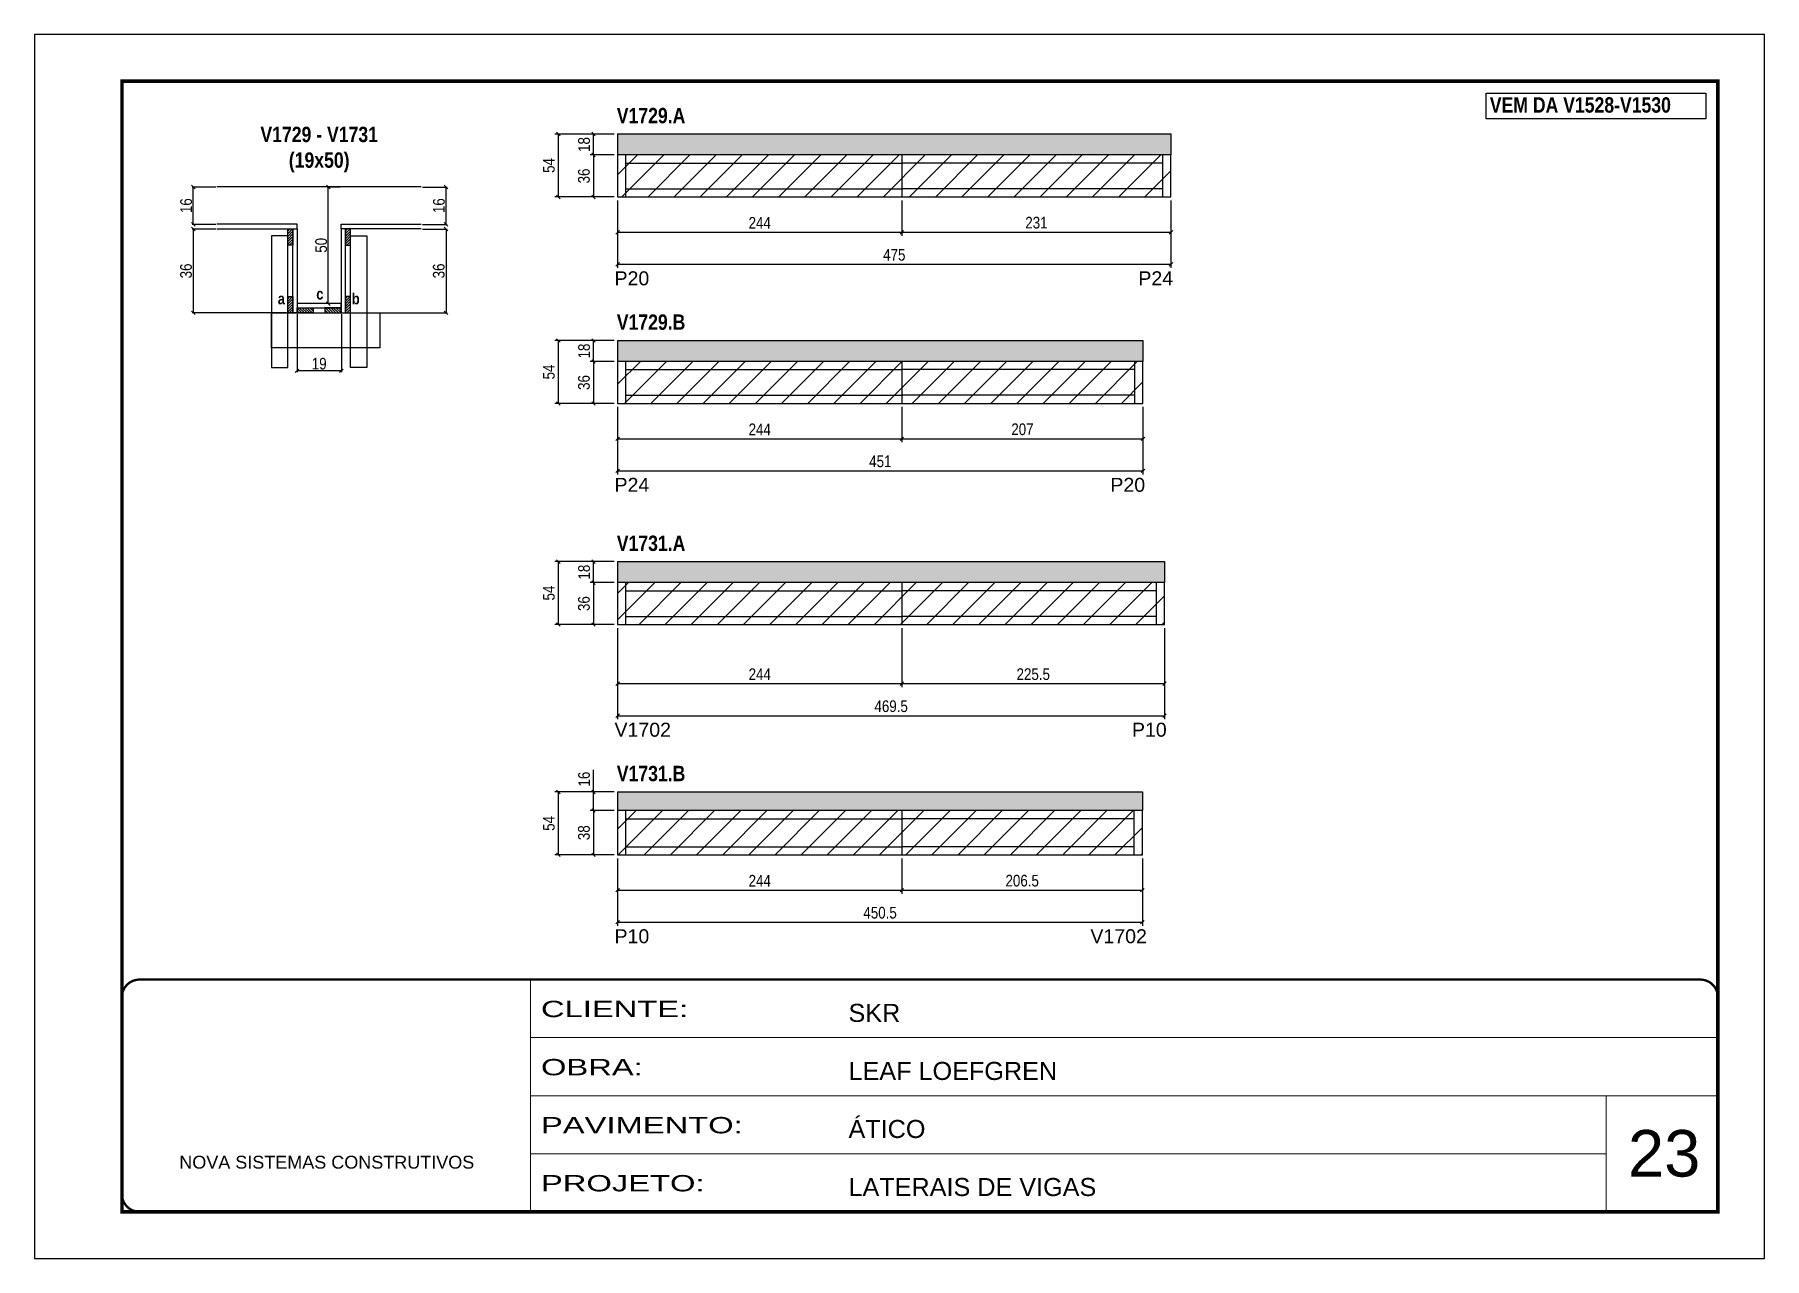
# Model space of a CAD drawing. Extents: x 3309 to 10008, y -2522 to 14608.
# Drawn here: x 6493 to 7978, y 7815 to 8865 of the extents above; entities that cross this region are included whole.
import ezdxf

# ---------------------------------------------------------------- set-up
doc = ezdxf.new("R2010")
doc.units = 0
doc.linetypes.add('CONTINUO', pattern=[0])
doc.linetypes.add('DASHED', pattern=[0.75, 0.5, -0.25])
for name, color, linetype in [('5', 5, 'Continuous'), ('COTA', 241, 'Continuous'), ('detalhes', 4, 'Continuous'), ('NOMENCLATURA', 7, 'Continuous'), ('Painéis', 200, 'Continuous'), ('SARR_2.2x7', 40, 'Continuous'), ('SARR_3.5x7', 81, 'Continuous')]:
    doc.layers.add(name, color=color, linetype=linetype)
for name, color, linetype, lineweight in [('CARIMBO', 255, 'Continuous', 9), ('CONCRETO', 251, 'Continuous', 25), ('Folhas', 255, 'Continuous', 9), ('Hachura', 251, 'Continuous', 9), ('SARRAFO DE PRESSAO', 251, 'DASHED', 9)]:
    doc.layers.add(name, color=color, linetype=linetype, lineweight=lineweight)
doc.layers.add('Laje_Perimetro', color=7, linetype='Continuous', plot=False)
doc.styles.add('ARIAL', font='arial.ttf')
doc.styles.add('COTA TECNICA', font='techl___.ttf', dxfattribs={"height": 10})
doc.styles.add('COTA TECNICA 2X', font='techl___.ttf', dxfattribs={"height": 10})
doc.styles.get("Standard").update_dxf_attribs({"font": 'arial.ttf'})
doc.styles.add('TECNICA', font='techb___.ttf', dxfattribs={"height": 10})
doc.styles.add('Tecnologia', font='')
doc.styles.get('Tecnologia').set_extended_font_data('Forgotten Futurist')
doc.dimstyles.new('PAINEL', dxfattribs={"dimtxt": 10, "dimasz": 3, "dimexe": 3, "dimexo": 3, "dimgap": 3, "dimtad": 1, "dimdec": 1, "dimzin": 12, "dimdsep": 46, "dimtxsty": 'COTA TECNICA', "dimblk1": 'OBLIQUE', "dimblk2": 'OBLIQUE', "dimsah": 1, "dimcen": 0.9, "dimclrd": 4, "dimclre": 4, "dimclrt": 240, "dimadec": 1, "dimazin": 3, "dimtfac": 1, "dimtdec": 1, "dimtmove": 0, "dimatfit": 3, "dimfxl": 1, "dimtolj": 1, "dimtzin": 12, "dimarcsym": 0})
doc.dimstyles.new('SECAO', dxfattribs={"dimscale": 0.333333, "dimtxt": 5, "dimasz": 9, "dimexe": 3, "dimexo": 3, "dimgap": 3, "dimtad": 1, "dimdec": 1, "dimlfac": 0.5, "dimzin": 12, "dimdsep": 46, "dimtxsty": 'COTA TECNICA 2X', "dimblk1": 'OBLIQUE', "dimblk2": 'OBLIQUE', "dimsah": 1, "dimcen": 0.9, "dimclrd": 4, "dimclre": 4, "dimclrt": 240, "dimadec": 1, "dimazin": 3, "dimtfac": 1, "dimtdec": 1, "dimtmove": 0, "dimatfit": 3, "dimfxl": 1, "dimtolj": 1, "dimtzin": 12, "dimarcsym": 0})
pattern_1 = [(135, (39953.6903, -114885.928), (-1.122532015, -1.122532015), [])]
pattern_2 = [(45, (-116802.018, -24537.297), (-1.122532015, 1.122532015), [])]
pattern_3 = [(45, (-116802.018, -24595.297), (-1.122532015, 1.122532015), [])]

msp = doc.modelspace()

# ---------------------------------------------------------------- texts
at = {"layer": '5', "linetype": 'Continuous'}
for s, p in [('P20', (6990.72, 8649.89)), ('P24', (7440.42, 8649.89)), ('P24', (6990.72, 8472.69)), ('P20', (7416.42, 8472.69)), ('V1702', (6990.72, 8262.59)), ('P10', (7434.92, 8262.59)), ('P10', (6990.72, 8085.39)), ('V1702', (7399.27, 8085.39))]:
    msp.add_text(s, height=12, rotation=0.00004, dxfattribs=at).set_placement(p)
at = {"layer": 'CARIMBO', "style": 'ARIAL'}
msp.add_text('23', height=40, dxfattribs=at).set_placement((7860.73, 7885.13))
at = {"layer": 'detalhes', "style": 'TECNICA'}
for s, p in [('c', (6734.7, 8637.71)), ('b', (6765.19, 8633.59)), ('a', (6701.63, 8633.6))]:
    msp.add_text(s, height=9.6, dxfattribs=at).set_placement(p)
at = {"layer": 'NOMENCLATURA', "style": 'TECNICA'}
for s, p in [('VEM DA V1528-V1530', (7742.14, 8798.03)), ('V1729.A', (6992.68, 8788.9)), ('V1729.B', (6992.68, 8611.71)), ('V1731.A', (6992.68, 8421.97)), ('V1731.B', (6992.68, 8224.4))]:
    msp.add_text(s, height=13.2, dxfattribs=at).set_placement(p)
at = {"layer": 'NOMENCLATURA', "insert": (6737.18, 8785.94), "char_height": 13.2, "attachment_point": 2, "style": 'TECNICA'}
msp.add_mtext_dynamic_manual_height_columns('V1729 - V1731\\P(19x50)', width=300.2766, gutter_width=1, heights=[0], dxfattribs=at)

# ---------------------------------------------------------------- blocks, each defined once
blk = doc.blocks.new('9999999999')
at = {"color": 30, "linetype": 'CONTINUO'}
for p, q in [((98564.6, 34230.2), (98564.6, 34429.4)), ((98564.6, 34379.6), (99584, 34379.6)), ((98564.6, 34329.8), (99488, 34329.8)), ((99584, 34329.8), (99488, 34329.8)), ((99488, 34329.8), (99488, 34230.2)), ((98564.6, 34280), (99488, 34280))]:
    blk.add_line(p, q, dxfattribs=at)
at = {"color": 30, "linetype": 'CONTINUO', "const_width": 2}
blk.add_lwpolyline([(99584, 34230.2), (99584, 34414.4, 0.414214), (99569, 34429.4), (98229, 34429.4, 0.414214), (98214, 34414.4), (98214, 34245.2, 0.414214), (98229, 34230.2), (99584, 34230.2)], format="xyb", dxfattribs=at)
at = {"layer": 'Folhas'}
blk.add_lwpolyline([(98139, 34190.2), (99624, 34190.2), (99624, 35240.2), (98139, 35240.2)], close=True, dxfattribs=at)
at = {"layer": 'Folhas', "color": 30, "const_width": 3}
blk.add_lwpolyline([(98214, 34230.2), (99584, 34230.2), (99584, 35200.2), (98214, 35200.2)], close=True, dxfattribs=at)
at = {"color": 7, "linetype": 'Continuous', "ltscale": 5, "style": 'ARIAL'}
for s, height, p in [('SKR', 15.48, (98837.7, 34393.1)), ('LEAF LOEFGREN', 15.483, (98837.7, 34343.3)), ('ÁTICO', 15.48, (98837.7, 34293.5)), ('NOVA SISTEMAS CONSTRUTIVOS', 11.059, (98263.2, 34267.2)), ('LATERAIS DE VIGAS', 15.483, (98837.7, 34243.7))]:
    blk.add_text(s, height=height, dxfattribs=at).set_placement(p)
at = {"layer": 'Folhas', "color": 7, "style": 'Tecnologia', "width": 1.5}
for s, p in [('CLIENTE:', (98573.7, 34397.2)), ('OBRA:', (98573.7, 34347.3)), ('PAVIMENTO:', (98573.7, 34297.5)), ('PROJETO:', (98573.7, 34247.7))]:
    blk.add_text(s, height=14, dxfattribs=at).set_placement(p)
blk = doc.blocks.new('_Oblique')
at = {"color": 0, "linetype": 'ByBlock', "lineweight": -2}
blk.add_line((-0.5, -0.5), (0.5, 0.5), dxfattribs=at)
blk = doc.blocks.new('*D3257')
at = {"layer": 'COTA', "color": 4, "lineweight": -2, "transparency": 16777216}
for p, q in [((6718.2, 8625.2), (6718.2, 8575.5)), ((6756.2, 8625.2), (6756.2, 8575.5)), ((6756.2, 8576.5), (6718.2, 8576.5))]:
    blk.add_line(p, q, dxfattribs=at)
at = {"layer": 'Defpoints', "color": 0, "transparency": 16777216}
for p in [(6718.2, 8626.2), (6756.2, 8626.2), (6718.2, 8576.5)]:
    blk.add_point(p, dxfattribs=at)
at = {"layer": 'COTA', "color": 4, "lineweight": -2, "transparency": 16777216, "xscale": 3, "yscale": 3, "zscale": 3, "rotation": 180}
blk.add_blockref('_Oblique', (6718.2, 8576.5), dxfattribs=at)
at = {"layer": 'COTA', "color": 4, "lineweight": -2, "transparency": 16777216, "xscale": 3, "yscale": 3, "zscale": 3}
blk.add_blockref('_Oblique', (6756.2, 8576.5), dxfattribs=at)
at = {"layer": 'COTA', "color": 240, "transparency": 16777216, "insert": (6737.2, 8582.6), "char_height": 10, "attachment_point": 5, "style": 'COTA TECNICA 2X'}
blk.add_mtext('\\A1;19', dxfattribs=at)
blk = doc.blocks.new('*D3253')
at = {"layer": 'COTA', "color": 4, "lineweight": -2, "transparency": 16777216}
for p, q in [((6648.5, 8698.2), (6628.1, 8698.2)), ((6629.1, 8698.2), (6629.1, 8626.2)), ((6709.2, 8626.2), (6628.1, 8626.2))]:
    blk.add_line(p, q, dxfattribs=at)
at = {"layer": 'Defpoints', "color": 0, "transparency": 16777216}
for p in [(6649.5, 8698.2), (6629.1, 8626.2), (6710.2, 8626.2, 0)]:
    blk.add_point(p, dxfattribs=at)
at = {"layer": 'COTA', "color": 4, "lineweight": -2, "transparency": 16777216, "xscale": 3, "yscale": 3, "zscale": 3}
for p, rotation in [((6629.1, 8698.2), 90), ((6629.1, 8626.2), 270)]:
    blk.add_blockref('_Oblique', p, dxfattribs=dict(at, rotation=rotation))
at = {"layer": 'COTA', "color": 240, "transparency": 16777216, "insert": (6622.9, 8662.2), "char_height": 10, "attachment_point": 5, "rotation": 90, "style": 'COTA TECNICA 2X'}
blk.add_mtext('\\A1;36', dxfattribs=at)
blk = doc.blocks.new('*D3254')
at = {"layer": 'COTA', "color": 4, "lineweight": -2, "transparency": 16777216}
for p, q in [((6825.9, 8698.2), (6847.1, 8698.2)), ((6846.1, 8698.2), (6846.1, 8626.2)), ((6765.2, 8626.2), (6847.1, 8626.2))]:
    blk.add_line(p, q, dxfattribs=at)
at = {"layer": 'Defpoints', "color": 0, "transparency": 16777216}
for p in [(6824.9, 8698.2), (6764.2, 8626.2, 0), (6846.1, 8626.2)]:
    blk.add_point(p, dxfattribs=at)
at = {"layer": 'COTA', "color": 4, "lineweight": -2, "transparency": 16777216, "xscale": 3, "yscale": 3, "zscale": 3}
for p, rotation in [((6846.1, 8698.2), 90), ((6846.1, 8626.2), 270)]:
    blk.add_blockref('_Oblique', p, dxfattribs=dict(at, rotation=rotation))
at = {"layer": 'COTA', "color": 240, "transparency": 16777216, "insert": (6839.9, 8662.2), "char_height": 10, "attachment_point": 5, "rotation": 90, "style": 'COTA TECNICA 2X'}
blk.add_mtext('\\A1;36', dxfattribs=at)
blk = doc.blocks.new('*D3255')
at = {"layer": 'COTA', "color": 4, "lineweight": -2, "transparency": 16777216}
for p, q in [((6755.2, 8734.2), (6744, 8734.2)), ((6745, 8634.2), (6745, 8734.2)), ((6755.2, 8634.2), (6744, 8634.2))]:
    blk.add_line(p, q, dxfattribs=at)
at = {"layer": 'Defpoints', "color": 0, "transparency": 16777216}
for p in [(6745, 8734.2), (6756.2, 8734.2), (6756.2, 8634.2)]:
    blk.add_point(p, dxfattribs=at)
at = {"layer": 'COTA', "color": 4, "lineweight": -2, "transparency": 16777216, "xscale": 3, "yscale": 3, "zscale": 3}
for p, rotation in [((6745, 8734.2), 90), ((6745, 8634.2), 270)]:
    blk.add_blockref('_Oblique', p, dxfattribs=dict(at, rotation=rotation))
at = {"layer": 'COTA', "color": 240, "transparency": 16777216, "insert": (6738.9, 8684.2), "char_height": 10, "attachment_point": 5, "rotation": 90, "style": 'COTA TECNICA 2X'}
blk.add_mtext('\\A1;50', dxfattribs=at)
blk = doc.blocks.new('*D3256')
at = {"layer": 'COTA', "color": 4, "lineweight": -2, "transparency": 16777216}
for p, q in [((6825.9, 8734.2), (6847.1, 8734.2)), ((6846.1, 8702.2), (6846.1, 8734.2)), ((6825.9, 8702.2), (6847.1, 8702.2))]:
    blk.add_line(p, q, dxfattribs=at)
at = {"layer": 'Defpoints', "color": 0, "transparency": 16777216}
for p in [(6824.9, 8734.2), (6846.1, 8734.2), (6824.9, 8702.2)]:
    blk.add_point(p, dxfattribs=at)
at = {"layer": 'COTA', "color": 4, "lineweight": -2, "transparency": 16777216, "xscale": 3, "yscale": 3, "zscale": 3}
for p, rotation in [((6846.1, 8734.2), 90), ((6846.1, 8702.2), 270)]:
    blk.add_blockref('_Oblique', p, dxfattribs=dict(at, rotation=rotation))
at = {"layer": 'COTA', "color": 240, "transparency": 16777216, "insert": (6840, 8718.2), "char_height": 10, "attachment_point": 5, "rotation": 90, "style": 'COTA TECNICA 2X'}
blk.add_mtext('\\A1;16', dxfattribs=at)
blk = doc.blocks.new('*D3258')
at = {"layer": 'COTA', "color": 4, "lineweight": -2, "transparency": 16777216}
for p, q in [((6648.5, 8734.2), (6628.1, 8734.2)), ((6629.1, 8702.2), (6629.1, 8734.2)), ((6648.5, 8702.2), (6628.1, 8702.2))]:
    blk.add_line(p, q, dxfattribs=at)
at = {"layer": 'Defpoints', "color": 0, "transparency": 16777216}
for p in [(6629.1, 8734.2), (6649.5, 8734.2), (6649.5, 8702.2)]:
    blk.add_point(p, dxfattribs=at)
at = {"layer": 'COTA', "color": 4, "lineweight": -2, "transparency": 16777216, "xscale": 3, "yscale": 3, "zscale": 3}
for p, rotation in [((6629.1, 8734.2), 90), ((6629.1, 8702.2), 270)]:
    blk.add_blockref('_Oblique', p, dxfattribs=dict(at, rotation=rotation))
at = {"layer": 'COTA', "color": 240, "transparency": 16777216, "insert": (6623, 8718.2), "char_height": 10, "attachment_point": 5, "rotation": 90, "style": 'COTA TECNICA 2X'}
blk.add_mtext('\\A1;16', dxfattribs=at)
blk = doc.blocks.new('*D3259')
at = {"layer": 'COTA', "color": 4, "lineweight": -2, "transparency": 16777216}
for p, q in [((6993.4, 8722.7), (6993.4, 8664.9)), ((7468.4, 8722.7), (7468.4, 8664.9)), ((6993.4, 8667.9), (7468.4, 8667.9))]:
    blk.add_line(p, q, dxfattribs=at)
at = {"layer": 'Defpoints', "color": 0, "transparency": 16777216}
for p in [(6993.4, 8725.7), (7468.4, 8725.7), (7468.4, 8667.9)]:
    blk.add_point(p, dxfattribs=at)
at = {"layer": 'COTA', "color": 4, "lineweight": -2, "transparency": 16777216, "xscale": 3, "yscale": 3, "zscale": 3, "rotation": 180}
blk.add_blockref('_Oblique', (6993.4, 8667.9), dxfattribs=at)
at = {"layer": 'COTA', "color": 4, "lineweight": -2, "transparency": 16777216, "xscale": 3, "yscale": 3, "zscale": 3}
blk.add_blockref('_Oblique', (7468.4, 8667.9), dxfattribs=at)
at = {"layer": 'COTA', "color": 240, "transparency": 16777216, "insert": (7230.9, 8676), "char_height": 10, "attachment_point": 5, "style": 'COTA TECNICA'}
blk.add_mtext('\\A1;475', dxfattribs=at)
blk = doc.blocks.new('*D3260')
at = {"layer": 'COTA', "color": 4, "lineweight": -2, "transparency": 16777216}
for p, q in [((6993.4, 8722.7), (6993.4, 8692.4)), ((7237.4, 8722.7), (7237.4, 8692.4)), ((6993.4, 8695.4), (7237.4, 8695.4))]:
    blk.add_line(p, q, dxfattribs=at)
at = {"layer": 'Defpoints', "color": 0, "transparency": 16777216}
for p in [(6993.4, 8725.7), (7237.4, 8725.7), (7237.4, 8695.4)]:
    blk.add_point(p, dxfattribs=at)
at = {"layer": 'COTA', "color": 4, "lineweight": -2, "transparency": 16777216, "xscale": 3, "yscale": 3, "zscale": 3, "rotation": 180}
blk.add_blockref('_Oblique', (6993.4, 8695.4), dxfattribs=at)
at = {"layer": 'COTA', "color": 4, "lineweight": -2, "transparency": 16777216, "xscale": 3, "yscale": 3, "zscale": 3}
blk.add_blockref('_Oblique', (7237.4, 8695.4), dxfattribs=at)
at = {"layer": 'COTA', "color": 240, "transparency": 16777216, "insert": (7115.4, 8703.5), "char_height": 10, "attachment_point": 5, "style": 'COTA TECNICA'}
blk.add_mtext('\\A1;244', dxfattribs=at)
blk = doc.blocks.new('*D3261')
at = {"layer": 'COTA', "color": 4, "lineweight": -2, "transparency": 16777216}
for p, q in [((7237.4, 8722.7), (7237.4, 8692.4)), ((7468.4, 8722.7), (7468.4, 8692.4)), ((7237.4, 8695.4), (7468.4, 8695.4))]:
    blk.add_line(p, q, dxfattribs=at)
at = {"layer": 'Defpoints', "color": 0, "transparency": 16777216}
for p in [(7237.4, 8725.7), (7468.4, 8725.7), (7468.4, 8695.4)]:
    blk.add_point(p, dxfattribs=at)
at = {"layer": 'COTA', "color": 4, "lineweight": -2, "transparency": 16777216, "xscale": 3, "yscale": 3, "zscale": 3, "rotation": 180}
blk.add_blockref('_Oblique', (7237.4, 8695.4), dxfattribs=at)
at = {"layer": 'COTA', "color": 4, "lineweight": -2, "transparency": 16777216, "xscale": 3, "yscale": 3, "zscale": 3}
blk.add_blockref('_Oblique', (7468.4, 8695.4), dxfattribs=at)
at = {"layer": 'COTA', "color": 240, "transparency": 16777216, "insert": (7352.9, 8703.6), "char_height": 10, "attachment_point": 5, "style": 'COTA TECNICA'}
blk.add_mtext('\\A1;231', dxfattribs=at)
blk = doc.blocks.new('*D3262')
at = {"layer": 'COTA', "color": 4, "lineweight": -2, "transparency": 16777216}
for p, q in [((6990.4, 8779.7), (6969.7, 8779.7)), ((6972.7, 8761.7), (6972.7, 8779.7)), ((6990.4, 8761.7), (6969.7, 8761.7))]:
    blk.add_line(p, q, dxfattribs=at)
at = {"layer": 'Defpoints', "color": 0, "transparency": 16777216}
for p in [(6972.7, 8779.7), (6993.4, 8779.7), (6993.4, 8761.7)]:
    blk.add_point(p, dxfattribs=at)
at = {"layer": 'COTA', "color": 4, "lineweight": -2, "transparency": 16777216, "xscale": 3, "yscale": 3, "zscale": 3}
for p, rotation in [((6972.7, 8779.7), 90), ((6972.7, 8761.7), 270)]:
    blk.add_blockref('_Oblique', p, dxfattribs=dict(at, rotation=rotation))
at = {"layer": 'COTA', "color": 240, "transparency": 16777216, "insert": (6964.6, 8770.7), "char_height": 10, "attachment_point": 5, "rotation": 90, "style": 'COTA TECNICA'}
blk.add_mtext('\\A1;18', dxfattribs=at)
blk = doc.blocks.new('*D3263')
at = {"layer": 'COTA', "color": 4, "lineweight": -2, "transparency": 16777216}
for p, q in [((6990.4, 8761.7), (6969.7, 8761.7)), ((6972.7, 8761.7), (6972.7, 8725.7)), ((6990.4, 8725.7), (6969.7, 8725.7))]:
    blk.add_line(p, q, dxfattribs=at)
at = {"layer": 'Defpoints', "color": 0, "transparency": 16777216}
for p in [(6993.4, 8761.7), (6972.7, 8725.7), (6993.4, 8725.7)]:
    blk.add_point(p, dxfattribs=at)
at = {"layer": 'COTA', "color": 4, "lineweight": -2, "transparency": 16777216, "xscale": 3, "yscale": 3, "zscale": 3}
for p, rotation in [((6972.7, 8761.7), 90), ((6972.7, 8725.7), 270)]:
    blk.add_blockref('_Oblique', p, dxfattribs=dict(at, rotation=rotation))
at = {"layer": 'COTA', "color": 240, "transparency": 16777216, "insert": (6964.5, 8743.7), "char_height": 10, "attachment_point": 5, "rotation": 90, "style": 'COTA TECNICA'}
blk.add_mtext('\\A1;36', dxfattribs=at)
blk = doc.blocks.new('*D3264')
at = {"layer": 'COTA', "color": 4, "lineweight": -2, "transparency": 16777216}
for p, q in [((6990.4, 8779.7), (6939.5, 8779.7)), ((6942.5, 8725.7), (6942.5, 8779.7)), ((6990.4, 8725.7), (6939.5, 8725.7))]:
    blk.add_line(p, q, dxfattribs=at)
at = {"layer": 'Defpoints', "color": 0, "transparency": 16777216}
for p in [(6942.5, 8779.7), (6993.4, 8779.7), (6993.4, 8725.7)]:
    blk.add_point(p, dxfattribs=at)
at = {"layer": 'COTA', "color": 4, "lineweight": -2, "transparency": 16777216, "xscale": 3, "yscale": 3, "zscale": 3}
for p, rotation in [((6942.5, 8779.7), 90), ((6942.5, 8725.7), 270)]:
    blk.add_blockref('_Oblique', p, dxfattribs=dict(at, rotation=rotation))
at = {"layer": 'COTA', "color": 240, "transparency": 16777216, "insert": (6934.4, 8752.7), "char_height": 10, "attachment_point": 5, "rotation": 90, "style": 'COTA TECNICA'}
blk.add_mtext('\\A1;54', dxfattribs=at)
blk = doc.blocks.new('*D3265')
at = {"layer": 'COTA', "color": 4, "lineweight": -2, "transparency": 16777216}
for p, q in [((6993.4, 8545.5), (6993.4, 8487.7)), ((7444.4, 8545.5), (7444.4, 8487.7)), ((6993.4, 8490.7), (7444.4, 8490.7))]:
    blk.add_line(p, q, dxfattribs=at)
at = {"layer": 'Defpoints', "color": 0, "transparency": 16777216}
for p in [(6993.4, 8548.5), (7444.4, 8548.5), (7444.4, 8490.7)]:
    blk.add_point(p, dxfattribs=at)
at = {"layer": 'COTA', "color": 4, "lineweight": -2, "transparency": 16777216, "xscale": 3, "yscale": 3, "zscale": 3, "rotation": 180}
blk.add_blockref('_Oblique', (6993.4, 8490.7), dxfattribs=at)
at = {"layer": 'COTA', "color": 4, "lineweight": -2, "transparency": 16777216, "xscale": 3, "yscale": 3, "zscale": 3}
blk.add_blockref('_Oblique', (7444.4, 8490.7), dxfattribs=at)
at = {"layer": 'COTA', "color": 240, "transparency": 16777216, "insert": (7218.9, 8498.8), "char_height": 10, "attachment_point": 5, "style": 'COTA TECNICA'}
blk.add_mtext('\\A1;451', dxfattribs=at)
blk = doc.blocks.new('*D3266')
at = {"layer": 'COTA', "color": 4, "lineweight": -2, "transparency": 16777216}
for p, q in [((6993.4, 8545.5), (6993.4, 8515.2)), ((7237.4, 8545.5), (7237.4, 8515.2)), ((6993.4, 8518.2), (7237.4, 8518.2))]:
    blk.add_line(p, q, dxfattribs=at)
at = {"layer": 'Defpoints', "color": 0, "transparency": 16777216}
for p in [(6993.4, 8548.5), (7237.4, 8548.5), (7237.4, 8518.2)]:
    blk.add_point(p, dxfattribs=at)
at = {"layer": 'COTA', "color": 4, "lineweight": -2, "transparency": 16777216, "xscale": 3, "yscale": 3, "zscale": 3, "rotation": 180}
blk.add_blockref('_Oblique', (6993.4, 8518.2), dxfattribs=at)
at = {"layer": 'COTA', "color": 4, "lineweight": -2, "transparency": 16777216, "xscale": 3, "yscale": 3, "zscale": 3}
blk.add_blockref('_Oblique', (7237.4, 8518.2), dxfattribs=at)
at = {"layer": 'COTA', "color": 240, "transparency": 16777216, "insert": (7115.4, 8526.3), "char_height": 10, "attachment_point": 5, "style": 'COTA TECNICA'}
blk.add_mtext('\\A1;244', dxfattribs=at)
blk = doc.blocks.new('*D3267')
at = {"layer": 'COTA', "color": 4, "lineweight": -2, "transparency": 16777216}
for p, q in [((7237.4, 8545.5), (7237.4, 8515.2)), ((7444.4, 8545.5), (7444.4, 8515.2)), ((7237.4, 8518.2), (7444.4, 8518.2))]:
    blk.add_line(p, q, dxfattribs=at)
at = {"layer": 'Defpoints', "color": 0, "transparency": 16777216}
for p in [(7237.4, 8548.5), (7444.4, 8548.5), (7444.4, 8518.2)]:
    blk.add_point(p, dxfattribs=at)
at = {"layer": 'COTA', "color": 4, "lineweight": -2, "transparency": 16777216, "xscale": 3, "yscale": 3, "zscale": 3, "rotation": 180}
blk.add_blockref('_Oblique', (7237.4, 8518.2), dxfattribs=at)
at = {"layer": 'COTA', "color": 4, "lineweight": -2, "transparency": 16777216, "xscale": 3, "yscale": 3, "zscale": 3}
blk.add_blockref('_Oblique', (7444.4, 8518.2), dxfattribs=at)
at = {"layer": 'COTA', "color": 240, "transparency": 16777216, "insert": (7340.9, 8526.3), "char_height": 10, "attachment_point": 5, "style": 'COTA TECNICA'}
blk.add_mtext('\\A1;207', dxfattribs=at)
blk = doc.blocks.new('*D3268')
at = {"layer": 'COTA', "color": 4, "lineweight": -2, "transparency": 16777216}
for p, q in [((6990.4, 8602.5), (6969.7, 8602.5)), ((6972.7, 8584.5), (6972.7, 8602.5)), ((6990.4, 8584.5), (6969.7, 8584.5))]:
    blk.add_line(p, q, dxfattribs=at)
at = {"layer": 'Defpoints', "color": 0, "transparency": 16777216}
for p in [(6972.7, 8602.5), (6993.4, 8602.5), (6993.4, 8584.5)]:
    blk.add_point(p, dxfattribs=at)
at = {"layer": 'COTA', "color": 4, "lineweight": -2, "transparency": 16777216, "xscale": 3, "yscale": 3, "zscale": 3}
for p, rotation in [((6972.7, 8602.5), 90), ((6972.7, 8584.5), 270)]:
    blk.add_blockref('_Oblique', p, dxfattribs=dict(at, rotation=rotation))
at = {"layer": 'COTA', "color": 240, "transparency": 16777216, "insert": (6964.6, 8593.5), "char_height": 10, "attachment_point": 5, "rotation": 90, "style": 'COTA TECNICA'}
blk.add_mtext('\\A1;18', dxfattribs=at)
blk = doc.blocks.new('*D3269')
at = {"layer": 'COTA', "color": 4, "lineweight": -2, "transparency": 16777216}
for p, q in [((6990.4, 8584.5), (6969.7, 8584.5)), ((6972.7, 8584.5), (6972.7, 8548.5)), ((6990.4, 8548.5), (6969.7, 8548.5))]:
    blk.add_line(p, q, dxfattribs=at)
at = {"layer": 'Defpoints', "color": 0, "transparency": 16777216}
for p in [(6993.4, 8584.5), (6972.7, 8548.5), (6993.4, 8548.5)]:
    blk.add_point(p, dxfattribs=at)
at = {"layer": 'COTA', "color": 4, "lineweight": -2, "transparency": 16777216, "xscale": 3, "yscale": 3, "zscale": 3}
for p, rotation in [((6972.7, 8584.5), 90), ((6972.7, 8548.5), 270)]:
    blk.add_blockref('_Oblique', p, dxfattribs=dict(at, rotation=rotation))
at = {"layer": 'COTA', "color": 240, "transparency": 16777216, "insert": (6964.5, 8566.5), "char_height": 10, "attachment_point": 5, "rotation": 90, "style": 'COTA TECNICA'}
blk.add_mtext('\\A1;36', dxfattribs=at)
blk = doc.blocks.new('*D3270')
at = {"layer": 'COTA', "color": 4, "lineweight": -2, "transparency": 16777216}
for p, q in [((6990.4, 8602.5), (6939.5, 8602.5)), ((6942.5, 8548.5), (6942.5, 8602.5)), ((6990.4, 8548.5), (6939.5, 8548.5))]:
    blk.add_line(p, q, dxfattribs=at)
at = {"layer": 'Defpoints', "color": 0, "transparency": 16777216}
for p in [(6942.5, 8602.5), (6993.4, 8602.5), (6993.4, 8548.5)]:
    blk.add_point(p, dxfattribs=at)
at = {"layer": 'COTA', "color": 4, "lineweight": -2, "transparency": 16777216, "xscale": 3, "yscale": 3, "zscale": 3}
for p, rotation in [((6942.5, 8602.5), 90), ((6942.5, 8548.5), 270)]:
    blk.add_blockref('_Oblique', p, dxfattribs=dict(at, rotation=rotation))
at = {"layer": 'COTA', "color": 240, "transparency": 16777216, "insert": (6934.4, 8575.5), "char_height": 10, "attachment_point": 5, "rotation": 90, "style": 'COTA TECNICA'}
blk.add_mtext('\\A1;54', dxfattribs=at)
blk = doc.blocks.new('*D3271')
at = {"layer": 'COTA', "color": 4, "lineweight": -2, "transparency": 16777216}
for p, q in [((6993.4, 8355.8), (6993.4, 8277.6)), ((7462.9, 8355.8), (7462.9, 8277.6)), ((6993.4, 8280.6), (7462.9, 8280.6))]:
    blk.add_line(p, q, dxfattribs=at)
at = {"layer": 'Defpoints', "color": 0, "transparency": 16777216}
for p in [(6993.4, 8358.8), (7462.9, 8358.8), (7462.9, 8280.6)]:
    blk.add_point(p, dxfattribs=at)
at = {"layer": 'COTA', "color": 4, "lineweight": -2, "transparency": 16777216, "xscale": 3, "yscale": 3, "zscale": 3, "rotation": 180}
blk.add_blockref('_Oblique', (6993.4, 8280.6), dxfattribs=at)
at = {"layer": 'COTA', "color": 4, "lineweight": -2, "transparency": 16777216, "xscale": 3, "yscale": 3, "zscale": 3}
blk.add_blockref('_Oblique', (7462.9, 8280.6), dxfattribs=at)
at = {"layer": 'COTA', "color": 240, "transparency": 16777216, "insert": (7228.2, 8288.7), "char_height": 10, "attachment_point": 5, "style": 'COTA TECNICA'}
blk.add_mtext('\\A1;469.5', dxfattribs=at)
blk = doc.blocks.new('*D3272')
at = {"layer": 'COTA', "color": 4, "lineweight": -2, "transparency": 16777216}
for p, q in [((6993.4, 8355.8), (6993.4, 8305.1)), ((7237.4, 8355.8), (7237.4, 8305.1)), ((6993.4, 8308.1), (7237.4, 8308.1))]:
    blk.add_line(p, q, dxfattribs=at)
at = {"layer": 'Defpoints', "color": 0, "transparency": 16777216}
for p in [(6993.4, 8358.8), (7237.4, 8358.8), (7237.4, 8308.1)]:
    blk.add_point(p, dxfattribs=at)
at = {"layer": 'COTA', "color": 4, "lineweight": -2, "transparency": 16777216, "xscale": 3, "yscale": 3, "zscale": 3, "rotation": 180}
blk.add_blockref('_Oblique', (6993.4, 8308.1), dxfattribs=at)
at = {"layer": 'COTA', "color": 4, "lineweight": -2, "transparency": 16777216, "xscale": 3, "yscale": 3, "zscale": 3}
blk.add_blockref('_Oblique', (7237.4, 8308.1), dxfattribs=at)
at = {"layer": 'COTA', "color": 240, "transparency": 16777216, "insert": (7115.4, 8316.2), "char_height": 10, "attachment_point": 5, "style": 'COTA TECNICA'}
blk.add_mtext('\\A1;244', dxfattribs=at)
blk = doc.blocks.new('*D3273')
at = {"layer": 'COTA', "color": 4, "lineweight": -2, "transparency": 16777216}
for p, q in [((7237.4, 8355.8), (7237.4, 8305.1)), ((7462.9, 8355.8), (7462.9, 8305.1)), ((7237.4, 8308.1), (7462.9, 8308.1))]:
    blk.add_line(p, q, dxfattribs=at)
at = {"layer": 'Defpoints', "color": 0, "transparency": 16777216}
for p in [(7237.4, 8358.8), (7462.9, 8358.8), (7462.9, 8308.1)]:
    blk.add_point(p, dxfattribs=at)
at = {"layer": 'COTA', "color": 4, "lineweight": -2, "transparency": 16777216, "xscale": 3, "yscale": 3, "zscale": 3, "rotation": 180}
blk.add_blockref('_Oblique', (7237.4, 8308.1), dxfattribs=at)
at = {"layer": 'COTA', "color": 4, "lineweight": -2, "transparency": 16777216, "xscale": 3, "yscale": 3, "zscale": 3}
blk.add_blockref('_Oblique', (7462.9, 8308.1), dxfattribs=at)
at = {"layer": 'COTA', "color": 240, "transparency": 16777216, "insert": (7350.2, 8316.2), "char_height": 10, "attachment_point": 5, "style": 'COTA TECNICA'}
blk.add_mtext('\\A1;225.5', dxfattribs=at)
blk = doc.blocks.new('*D3274')
at = {"layer": 'COTA', "color": 4, "lineweight": -2, "transparency": 16777216}
for p, q in [((6990.4, 8412.8), (6969.7, 8412.8)), ((6972.7, 8394.8), (6972.7, 8412.8)), ((6990.4, 8394.8), (6969.7, 8394.8))]:
    blk.add_line(p, q, dxfattribs=at)
at = {"layer": 'Defpoints', "color": 0, "transparency": 16777216}
for p in [(6972.7, 8412.8), (6993.4, 8412.8), (6993.4, 8394.8)]:
    blk.add_point(p, dxfattribs=at)
at = {"layer": 'COTA', "color": 4, "lineweight": -2, "transparency": 16777216, "xscale": 3, "yscale": 3, "zscale": 3}
for p, rotation in [((6972.7, 8412.8), 90), ((6972.7, 8394.8), 270)]:
    blk.add_blockref('_Oblique', p, dxfattribs=dict(at, rotation=rotation))
at = {"layer": 'COTA', "color": 240, "transparency": 16777216, "insert": (6964.6, 8403.8), "char_height": 10, "attachment_point": 5, "rotation": 90, "style": 'COTA TECNICA'}
blk.add_mtext('\\A1;18', dxfattribs=at)
blk = doc.blocks.new('*D3275')
at = {"layer": 'COTA', "color": 4, "lineweight": -2, "transparency": 16777216}
for p, q in [((6990.4, 8394.8), (6969.7, 8394.8)), ((6972.7, 8394.8), (6972.7, 8358.8)), ((6990.4, 8358.8), (6969.7, 8358.8))]:
    blk.add_line(p, q, dxfattribs=at)
at = {"layer": 'Defpoints', "color": 0, "transparency": 16777216}
for p in [(6993.4, 8394.8), (6972.7, 8358.8), (6993.4, 8358.8)]:
    blk.add_point(p, dxfattribs=at)
at = {"layer": 'COTA', "color": 4, "lineweight": -2, "transparency": 16777216, "xscale": 3, "yscale": 3, "zscale": 3}
for p, rotation in [((6972.7, 8394.8), 90), ((6972.7, 8358.8), 270)]:
    blk.add_blockref('_Oblique', p, dxfattribs=dict(at, rotation=rotation))
at = {"layer": 'COTA', "color": 240, "transparency": 16777216, "insert": (6964.5, 8376.8), "char_height": 10, "attachment_point": 5, "rotation": 90, "style": 'COTA TECNICA'}
blk.add_mtext('\\A1;36', dxfattribs=at)
blk = doc.blocks.new('*D3276')
at = {"layer": 'COTA', "color": 4, "lineweight": -2, "transparency": 16777216}
for p, q in [((6990.4, 8412.8), (6939.5, 8412.8)), ((6942.5, 8358.8), (6942.5, 8412.8)), ((6990.4, 8358.8), (6939.5, 8358.8))]:
    blk.add_line(p, q, dxfattribs=at)
at = {"layer": 'Defpoints', "color": 0, "transparency": 16777216}
for p in [(6942.5, 8412.8), (6993.4, 8412.8), (6993.4, 8358.8)]:
    blk.add_point(p, dxfattribs=at)
at = {"layer": 'COTA', "color": 4, "lineweight": -2, "transparency": 16777216, "xscale": 3, "yscale": 3, "zscale": 3}
for p, rotation in [((6942.5, 8412.8), 90), ((6942.5, 8358.8), 270)]:
    blk.add_blockref('_Oblique', p, dxfattribs=dict(at, rotation=rotation))
at = {"layer": 'COTA', "color": 240, "transparency": 16777216, "insert": (6934.4, 8385.8), "char_height": 10, "attachment_point": 5, "rotation": 90, "style": 'COTA TECNICA'}
blk.add_mtext('\\A1;54', dxfattribs=at)
blk = doc.blocks.new('*D3277')
at = {"layer": 'COTA', "color": 4, "lineweight": -2, "transparency": 16777216}
for p, q in [((6993.4, 8158.2), (6993.4, 8100.4)), ((7443.9, 8158.2), (7443.9, 8100.4)), ((6993.4, 8103.4), (7443.9, 8103.4))]:
    blk.add_line(p, q, dxfattribs=at)
at = {"layer": 'Defpoints', "color": 0, "transparency": 16777216}
for p in [(6993.4, 8161.2), (7443.9, 8161.2), (7443.9, 8103.4)]:
    blk.add_point(p, dxfattribs=at)
at = {"layer": 'COTA', "color": 4, "lineweight": -2, "transparency": 16777216, "xscale": 3, "yscale": 3, "zscale": 3, "rotation": 180}
blk.add_blockref('_Oblique', (6993.4, 8103.4), dxfattribs=at)
at = {"layer": 'COTA', "color": 4, "lineweight": -2, "transparency": 16777216, "xscale": 3, "yscale": 3, "zscale": 3}
blk.add_blockref('_Oblique', (7443.9, 8103.4), dxfattribs=at)
at = {"layer": 'COTA', "color": 240, "transparency": 16777216, "insert": (7218.7, 8111.5), "char_height": 10, "attachment_point": 5, "style": 'COTA TECNICA'}
blk.add_mtext('\\A1;450.5', dxfattribs=at)
blk = doc.blocks.new('*D3278')
at = {"layer": 'COTA', "color": 4, "lineweight": -2, "transparency": 16777216}
for p, q in [((6993.4, 8158.2), (6993.4, 8127.9)), ((7237.4, 8158.2), (7237.4, 8127.9)), ((6993.4, 8130.9), (7237.4, 8130.9))]:
    blk.add_line(p, q, dxfattribs=at)
at = {"layer": 'Defpoints', "color": 0, "transparency": 16777216}
for p in [(6993.4, 8161.2), (7237.4, 8161.2), (7237.4, 8130.9)]:
    blk.add_point(p, dxfattribs=at)
at = {"layer": 'COTA', "color": 4, "lineweight": -2, "transparency": 16777216, "xscale": 3, "yscale": 3, "zscale": 3, "rotation": 180}
blk.add_blockref('_Oblique', (6993.4, 8130.9), dxfattribs=at)
at = {"layer": 'COTA', "color": 4, "lineweight": -2, "transparency": 16777216, "xscale": 3, "yscale": 3, "zscale": 3}
blk.add_blockref('_Oblique', (7237.4, 8130.9), dxfattribs=at)
at = {"layer": 'COTA', "color": 240, "transparency": 16777216, "insert": (7115.4, 8139), "char_height": 10, "attachment_point": 5, "style": 'COTA TECNICA'}
blk.add_mtext('\\A1;244', dxfattribs=at)
blk = doc.blocks.new('*D3279')
at = {"layer": 'COTA', "color": 4, "lineweight": -2, "transparency": 16777216}
for p, q in [((7237.4, 8158.2), (7237.4, 8127.9)), ((7443.9, 8158.2), (7443.9, 8127.9)), ((7237.4, 8130.9), (7443.9, 8130.9))]:
    blk.add_line(p, q, dxfattribs=at)
at = {"layer": 'Defpoints', "color": 0, "transparency": 16777216}
for p in [(7237.4, 8161.2), (7443.9, 8161.2), (7443.9, 8130.9)]:
    blk.add_point(p, dxfattribs=at)
at = {"layer": 'COTA', "color": 4, "lineweight": -2, "transparency": 16777216, "xscale": 3, "yscale": 3, "zscale": 3, "rotation": 180}
blk.add_blockref('_Oblique', (7237.4, 8130.9), dxfattribs=at)
at = {"layer": 'COTA', "color": 4, "lineweight": -2, "transparency": 16777216, "xscale": 3, "yscale": 3, "zscale": 3}
blk.add_blockref('_Oblique', (7443.9, 8130.9), dxfattribs=at)
at = {"layer": 'COTA', "color": 240, "transparency": 16777216, "insert": (7340.7, 8139), "char_height": 10, "attachment_point": 5, "style": 'COTA TECNICA'}
blk.add_mtext('\\A1;206.5', dxfattribs=at)
blk = doc.blocks.new('*D3280')
at = {"layer": 'COTA', "color": 4, "lineweight": -2, "transparency": 16777216}
for p, q in [((6972.7, 8215.2), (6972.7, 8234.2)), ((6990.4, 8215.2), (6969.7, 8215.2)), ((6972.7, 8199.2), (6972.7, 8215.2)), ((6990.4, 8199.2), (6969.7, 8199.2))]:
    blk.add_line(p, q, dxfattribs=at)
at = {"layer": 'Defpoints', "color": 0, "transparency": 16777216}
for p in [(6972.7, 8215.2), (6993.4, 8215.2), (6993.4, 8199.2)]:
    blk.add_point(p, dxfattribs=at)
at = {"layer": 'COTA', "color": 4, "lineweight": -2, "transparency": 16777216, "xscale": 3, "yscale": 3, "zscale": 3}
for p, rotation in [((6972.7, 8215.2), 90), ((6972.7, 8199.2), 270)]:
    blk.add_blockref('_Oblique', p, dxfattribs=dict(at, rotation=rotation))
at = {"layer": 'COTA', "color": 240, "transparency": 16777216, "insert": (6964.6, 8226.2), "char_height": 10, "attachment_point": 5, "rotation": 90, "style": 'COTA TECNICA'}
blk.add_mtext('\\A1;16', dxfattribs=at)
blk = doc.blocks.new('*D3281')
at = {"layer": 'COTA', "color": 4, "lineweight": -2, "transparency": 16777216}
for p, q in [((6990.4, 8199.2), (6969.7, 8199.2)), ((6972.7, 8199.2), (6972.7, 8161.2)), ((6990.4, 8161.2), (6969.7, 8161.2))]:
    blk.add_line(p, q, dxfattribs=at)
at = {"layer": 'Defpoints', "color": 0, "transparency": 16777216}
for p in [(6993.4, 8199.2), (6972.7, 8161.2), (6993.4, 8161.2)]:
    blk.add_point(p, dxfattribs=at)
at = {"layer": 'COTA', "color": 4, "lineweight": -2, "transparency": 16777216, "xscale": 3, "yscale": 3, "zscale": 3}
for p, rotation in [((6972.7, 8199.2), 90), ((6972.7, 8161.2), 270)]:
    blk.add_blockref('_Oblique', p, dxfattribs=dict(at, rotation=rotation))
at = {"layer": 'COTA', "color": 240, "transparency": 16777216, "insert": (6964.5, 8180.2), "char_height": 10, "attachment_point": 5, "rotation": 90, "style": 'COTA TECNICA'}
blk.add_mtext('\\A1;38', dxfattribs=at)
blk = doc.blocks.new('*D3282')
at = {"layer": 'COTA', "color": 4, "lineweight": -2, "transparency": 16777216}
for p, q in [((6990.4, 8215.2), (6939.5, 8215.2)), ((6942.5, 8161.2), (6942.5, 8215.2)), ((6990.4, 8161.2), (6939.5, 8161.2))]:
    blk.add_line(p, q, dxfattribs=at)
at = {"layer": 'Defpoints', "color": 0, "transparency": 16777216}
for p in [(6942.5, 8215.2), (6993.4, 8215.2), (6993.4, 8161.2)]:
    blk.add_point(p, dxfattribs=at)
at = {"layer": 'COTA', "color": 4, "lineweight": -2, "transparency": 16777216, "xscale": 3, "yscale": 3, "zscale": 3}
for p, rotation in [((6942.5, 8215.2), 90), ((6942.5, 8161.2), 270)]:
    blk.add_blockref('_Oblique', p, dxfattribs=dict(at, rotation=rotation))
at = {"layer": 'COTA', "color": 240, "transparency": 16777216, "insert": (6934.4, 8188.2), "char_height": 10, "attachment_point": 5, "rotation": 90, "style": 'COTA TECNICA'}
blk.add_mtext('\\A1;54', dxfattribs=at)

# ---------------------------------------------------------------- dimensions: what is measured, and where the dimension line sits
at = {"layer": 'COTA'}
for base, p1, p2, angle, dimstyle, picture, middle in [((6942.49, 8779.72), (6993.4, 8725.72), (6993.4, 8779.72), 90, 'PAINEL', '*D3264', (6934.38, 8752.72)), ((6972.72, 8779.72), (6993.4, 8761.72), (6993.4, 8779.72), 90, 'PAINEL', '*D3262', (6964.62, 8770.72)), ((6972.72, 8725.72), (6993.4, 8761.72), (6993.4, 8725.72), 90, 'PAINEL', '*D3263', (6964.5, 8743.72)), ((6629.1, 8734.24), (6649.45, 8702.24), (6649.45, 8734.24), 90, 'SECAO', '*D3258', (6623, 8718.24)), ((6846.07, 8734.24), (6824.85, 8702.24), (6824.85, 8734.24), 90, 'SECAO', '*D3256', (6839.97, 8718.24)), ((7468.4, 8667.9), (6993.4, 8725.72), (7468.4, 8725.72), 180, 'PAINEL', '*D3259', (7230.9, 8676.01)), ((6629.1, 8626.24, 0), (6649.45, 8698.24), (6710.15, 8626.24), 90, 'SECAO', '*D3253', (6622.89, 8662.24, 0)), ((6846.07, 8626.24, 0), (6824.85, 8698.24), (6764.15, 8626.24), 90, 'SECAO', '*D3254', (6839.85, 8662.24, 0)), ((6942.49, 8602.52), (6993.4, 8548.52), (6993.4, 8602.52), 90, 'PAINEL', '*D3270', (6934.38, 8575.52)), ((6972.72, 8602.52), (6993.4, 8584.52), (6993.4, 8602.52), 90, 'PAINEL', '*D3268', (6964.62, 8593.52)), ((6972.72, 8548.52), (6993.4, 8584.52), (6993.4, 8548.52), 90, 'PAINEL', '*D3269', (6964.5, 8566.52)), ((7444.4, 8490.7), (6993.4, 8548.52), (7444.4, 8548.52), 180, 'PAINEL', '*D3265', (7218.9, 8498.81)), ((6942.49, 8412.79), (6993.4, 8358.79), (6993.4, 8412.79), 90, 'PAINEL', '*D3276', (6934.38, 8385.79)), ((6972.72, 8412.79), (6993.4, 8394.79), (6993.4, 8412.79), 90, 'PAINEL', '*D3274', (6964.62, 8403.79)), ((6972.72, 8358.79), (6993.4, 8394.79), (6993.4, 8358.79), 90, 'PAINEL', '*D3275', (6964.5, 8376.79)), ((7462.9, 8280.6), (6993.4, 8358.79), (7462.9, 8358.79), 180, 'PAINEL', '*D3271', (7228.15, 8288.74)), ((6972.72, 8215.22), (6993.4, 8199.22), (6993.4, 8215.22), 90, 'PAINEL', '*D3280', (6964.62, 8226.23)), ((6942.49, 8215.22), (6993.4, 8161.22), (6993.4, 8215.22), 90, 'PAINEL', '*D3282', (6934.38, 8188.22)), ((6972.72, 8161.22), (6993.4, 8199.22), (6993.4, 8161.22), 90, 'PAINEL', '*D3281', (6964.48, 8180.22)), ((7443.9, 8103.4), (6993.4, 8161.22), (7443.9, 8161.22), 180, 'PAINEL', '*D3277', (7218.65, 8111.51))]:
    dim = msp.add_linear_dim(base=base, p1=p1, p2=p2, angle=angle, dimstyle=dimstyle, dxfattribs=at)
    dim.commit()
    dim.dimension.update_dxf_attribs({"geometry": picture, "text_midpoint": middle})
for base, p1, p2, angle, picture, middle in [((6744.98, 8734.24), (6756.15, 8634.24), (6756.15, 8734.24), 90, '*D3255', (6744.98, 8684.24)), ((6718.15, 8576.49), (6756.15, 8626.24), (6718.15, 8626.24), 180, '*D3257', (6737.15, 8576.49))]:
    dim = msp.add_linear_dim(base=base, p1=p1, p2=p2, angle=angle, dimstyle='SECAO', dxfattribs=at)
    dim.commit()
    dim.dimension.update_dxf_attribs({"geometry": picture, "text_midpoint": middle, "dimtype": 160})
for base, p1, p2, picture, middle in [((7237.4, 8695.38), (6993.4, 8725.72), (7237.4, 8725.72), '*D3260', (7115.4, 8703.45)), ((7237.4, 8518.18), (6993.4, 8548.52), (7237.4, 8548.52), '*D3266', (7115.4, 8526.26)), ((7237.4, 8308.08), (6993.4, 8358.79), (7237.4, 8358.79), '*D3272', (7115.4, 8316.15)), ((7237.4, 8130.88), (6993.4, 8161.22), (7237.4, 8161.22), '*D3278', (7115.4, 8138.95))]:
    dim = msp.add_linear_dim(base=base, p1=p1, p2=p2, dimstyle='PAINEL', dxfattribs=at)
    dim.commit()
    dim.dimension.update_dxf_attribs({"geometry": picture, "text_midpoint": middle})
for base, p1, p2, picture, middle in [((7468.4, 8695.38), (7237.4, 8725.72), (7468.4, 8725.72), '*D3261', (7352.9, 8703.6)), ((7444.4, 8518.18), (7237.4, 8548.52), (7444.4, 8548.52), '*D3267', (7340.9, 8526.29)), ((7462.9, 8308.08), (7237.4, 8358.79), (7462.9, 8358.79), '*D3273', (7350.15, 8316.19)), ((7443.9, 8130.88), (7237.4, 8161.22), (7443.9, 8161.22), '*D3279', (7340.65, 8138.99))]:
    dim = msp.add_linear_dim(base=base, p1=p1, p2=p2, dimstyle='PAINEL', override={"dimtmove": 1}, dxfattribs=at)
    dim.commit()
    dim.dimension.update_dxf_attribs({"geometry": picture, "text_midpoint": middle})

# ---------------------------------------------------------------- hatches: boundary and pattern name
at = {"layer": 'COTA'}
h = msp.add_hatch(dxfattribs=at)
h.set_pattern_fill('AR-CONC', color=256, scale=0.03)
h.set_pattern_definition([(50, (0, -3435.7507), (5.46554, -0.4781726), [0.5715, -6.2865]), (355, (0, -3435.7507), (-1.0573026, 5.7317054), [0.4572, -5.0292175]), (100.451445, (0.4555, -3435.7905), (4.4082374, 5.2535326), [0.4857003, -5.3427073]), (46.1842, (0, -3434.227), (8.1323712, -1.2612698), [0.85725, -9.42975]), (96.63556, (0.678, -3434.332), (7.122124, 7.4227837), [0.7285507, -8.0140682]), (351.18415, (0, -3434.227), (7.122124, 7.4227837), [0.685799, -7.543792]), (21, (0.762, -3434.6077), (4.5484317, -3.067956), [0.5715, -6.2865]), (326, (0.762, -3434.6077), (1.8540609, 5.525639), [0.4572, -5.0292]), (71.451445, (1.141, -3434.8634), (6.4024926, 2.457683), [0.4857003, -5.3426981]), (37.5, (0, -3435.7507), (0.0926581, 2.53665117), [0, -4.96824, 0, -5.1054, 0, -5.04825]), (7.5, (0, -3435.7507), (2.0045899, 3.00541724), [0, -2.91084, 0, -4.85394, 0, -1.92405]), (327.5, (-1.6993, -3435.7507), (4.06771786, -0.17186232), [0, -1.905, 0, -5.9436, 0, -7.8867]), (317.5, (-2.4613, -3435.7507), (4.4438754, 0.7627947), [0, -2.4765, 0, -3.94716, 0, -5.6007])])
h.paths.add_polyline_path([(6993.4, 8779.72), (6993.4, 8761.72), (7468.4, 8761.72), (7468.4, 8779.72)])
h = msp.add_hatch(dxfattribs=at)
h.set_pattern_fill('AR-CONC', color=256, scale=0.03)
h.set_pattern_definition([(50, (0, -3614.946), (5.46554, -0.4781726), [0.5715, -6.2865]), (355, (0, -3614.946), (-1.0573026, 5.7317054), [0.4572, -5.0292175]), (100.451445, (0.4555, -3614.986), (4.4082374, 5.2535326), [0.4857003, -5.3427073]), (46.1842, (0, -3613.422), (8.1323712, -1.2612698), [0.85725, -9.42975]), (96.63556, (0.678, -3613.527), (7.122124, 7.4227837), [0.7285507, -8.0140682]), (351.18415, (0, -3613.422), (7.122124, 7.4227837), [0.685799, -7.543792]), (21, (0.762, -3613.803), (4.5484317, -3.067956), [0.5715, -6.2865]), (326, (0.762, -3613.803), (1.8540609, 5.525639), [0.4572, -5.0292]), (71.451445, (1.141, -3614.059), (6.4024926, 2.457683), [0.4857003, -5.3426981]), (37.5, (0, -3614.9461), (0.0926581, 2.53665117), [0, -4.96824, 0, -5.1054, 0, -5.04825]), (7.5, (0, -3614.946), (2.0045899, 3.00541724), [0, -2.91084, 0, -4.85394, 0, -1.92405]), (327.5, (-1.6993, -3614.9461), (4.06771786, -0.17186232), [0, -1.905, 0, -5.9436, 0, -7.8867]), (317.5, (-2.4613, -3614.946), (4.4438754, 0.7627947), [0, -2.4765, 0, -3.94716, 0, -5.6007])])
h.paths.add_polyline_path([(6993.4, 8602.52), (6993.4, 8584.52), (7444.4, 8584.52), (7444.4, 8602.52)])
h = msp.add_hatch(dxfattribs=at)
h.set_pattern_fill('AR-CONC', color=256, scale=0.03)
h.set_pattern_definition([(50, (0, -3802.68), (5.46554, -0.4781726), [0.5715, -6.2865]), (355, (0, -3802.68), (-1.0573026, 5.7317054), [0.4572, -5.0292175]), (100.451445, (0.4555, -3802.72), (4.4082374, 5.2535326), [0.4857003, -5.3427073]), (46.1842, (0, -3801.156), (8.1323712, -1.2612698), [0.85725, -9.42975]), (96.63556, (0.678, -3801.261), (7.122124, 7.4227837), [0.7285507, -8.0140682]), (351.18415, (0, -3801.156), (7.122124, 7.4227837), [0.685799, -7.543792]), (21, (0.762, -3801.537), (4.5484317, -3.067956), [0.5715, -6.2865]), (326, (0.762, -3801.537), (1.8540609, 5.525639), [0.4572, -5.0292]), (71.451445, (1.141, -3801.7926), (6.4024926, 2.457683), [0.4857003, -5.3426981]), (37.5, (0, -3802.6799), (0.0926581, 2.53665117), [0, -4.96824, 0, -5.1054, 0, -5.04825]), (7.5, (0, -3802.68), (2.0045899, 3.00541724), [0, -2.91084, 0, -4.85394, 0, -1.92405]), (327.5, (-1.6993, -3802.68), (4.06771786, -0.17186232), [0, -1.905, 0, -5.9436, 0, -7.8867]), (317.5, (-2.4613, -3802.68), (4.4438754, 0.7627947), [0, -2.4765, 0, -3.94716, 0, -5.6007])])
h.paths.add_polyline_path([(6993.4, 8412.79), (6993.4, 8394.79), (7462.9, 8394.79), (7462.9, 8412.79)])
h = msp.add_hatch(dxfattribs=at)
h.set_pattern_fill('AR-CONC', color=256, scale=0.03)
h.set_pattern_definition([(50, (0, -4000.248), (5.46554, -0.4781726), [0.5715, -6.2865]), (355, (0, -4000.248), (-1.0573026, 5.7317054), [0.4572, -5.0292175]), (100.451445, (0.4555, -4000.288), (4.4082374, 5.2535326), [0.4857003, -5.3427073]), (46.1842, (0, -3998.724), (8.1323712, -1.2612698), [0.85725, -9.42975]), (96.63556, (0.678, -3998.829), (7.122124, 7.4227837), [0.7285507, -8.0140682]), (351.18415, (0, -3998.724), (7.122124, 7.4227837), [0.685799, -7.543792]), (21, (0.762, -3999.105), (4.5484317, -3.067956), [0.5715, -6.2865]), (326, (0.762, -3999.105), (1.8540609, 5.525639), [0.4572, -5.0292]), (71.451445, (1.141, -3999.3606), (6.4024926, 2.457683), [0.4857003, -5.3426981]), (37.5, (0, -4000.248), (0.0926581, 2.53665117), [0, -4.96824, 0, -5.1054, 0, -5.04825]), (7.5, (0, -4000.248), (2.0045899, 3.00541724), [0, -2.91084, 0, -4.85394, 0, -1.92405]), (327.5, (-1.6993, -4000.248), (4.06771786, -0.17186232), [0, -1.905, 0, -5.9436, 0, -7.8867]), (317.5, (-2.4613, -4000.248), (4.4438754, 0.7627947), [0, -2.4765, 0, -3.94716, 0, -5.6007])])
h.paths.add_polyline_path([(6993.4, 8215.22), (6993.4, 8199.22), (7443.9, 8199.22), (7443.9, 8215.22)])
at = {"layer": 'Hachura', "linetype": 'ByBlock'}
h = msp.add_hatch(dxfattribs=at)
h.set_pattern_fill('ANSI31', color=256, scale=5)
h.paths.add_polyline_path([(6993.4, 8761.72), (6993.4, 8725.72), (7237.4, 8725.72), (7237.4, 8761.72)])
h.paths.add_polyline_path([(7468.4, 8725.72), (7468.4, 8761.72), (7237.4, 8761.72), (7237.4, 8725.72)])
h.paths.add_polyline_path([(7444.4, 8548.52), (7444.4, 8584.52), (7237.4, 8584.52), (7237.4, 8548.52)])
h.paths.add_polyline_path([(6993.4, 8584.52), (6993.4, 8548.52), (7237.4, 8548.52), (7237.4, 8584.52)])
h.paths.add_polyline_path([(7237.4, 8358.79), (7237.4, 8394.79), (6993.4, 8394.79), (6993.4, 8358.79)])
h.paths.add_polyline_path([(7237.4, 8394.79), (7237.4, 8358.79), (7462.9, 8358.79), (7462.9, 8394.79)])
h.paths.add_polyline_path([(7237.4, 8199.22), (7237.4, 8161.22), (7443.9, 8161.22), (7443.9, 8199.22)])
h.paths.add_polyline_path([(7237.4, 8161.22), (7237.4, 8199.22), (6993.4, 8199.22), (6993.4, 8161.22)])
at = {"layer": 'SARR_2.2x7'}
h = msp.add_hatch(dxfattribs=at)
h.set_pattern_fill('ANSI31', color=256, scale=0.5)
h.set_pattern_definition(pattern_2)
h.paths.add_polyline_path([(6710.15, 8684.24), (6714.55, 8684.24), (6714.55, 8698.24), (6710.15, 8698.24)])
h = msp.add_hatch(dxfattribs=at)
h.set_pattern_fill('ANSI31', color=256, scale=0.5)
h.set_pattern_definition(pattern_2)
h.paths.add_polyline_path([(6764.15, 8684.24), (6759.75, 8684.24), (6759.75, 8698.24), (6764.15, 8698.24)])
h = msp.add_hatch(dxfattribs=at)
h.set_pattern_fill('ANSI31', color=256, scale=0.5)
h.set_pattern_definition(pattern_3)
h.paths.add_polyline_path([(6710.15, 8626.24), (6714.55, 8626.24), (6714.55, 8640.24), (6710.15, 8640.24)])
h = msp.add_hatch(dxfattribs=at)
h.set_pattern_fill('ANSI31', color=256, scale=0.5, angle=90)
h.set_pattern_definition(pattern_1)
h.paths.add_polyline_path([(6732.15, 8626.24), (6732.15, 8630.64), (6718.15, 8630.64), (6718.15, 8626.24)])
h = msp.add_hatch(dxfattribs=at)
h.set_pattern_fill('ANSI31', color=256, scale=0.5, angle=90)
h.set_pattern_definition(pattern_1)
h.paths.add_polyline_path([(6742.15, 8630.64), (6742.15, 8626.24), (6756.15, 8626.24), (6756.15, 8630.64)])
h = msp.add_hatch(dxfattribs=at)
h.set_pattern_fill('ANSI31', color=256, scale=0.5)
h.set_pattern_definition(pattern_3)
h.paths.add_polyline_path([(6764.15, 8626.24), (6759.75, 8626.24), (6759.75, 8640.24), (6764.15, 8640.24)])

# ---------------------------------------------------------------- linework, layer by layer
at = {"layer": 'CONCRETO', "linetype": 'Continuous'}
msp.add_line((6824.85, 8734.24), (6649.45, 8734.24), dxfattribs=at)
at = {"layer": 'COTA'}
for p, q in [((6993.4, 8779.72), (6993.4, 8761.72)), ((6993.4, 8779.72), (7468.4, 8779.72)), ((7468.4, 8779.72), (7468.4, 8761.72)), ((6993.4, 8602.52), (6993.4, 8584.52)), ((6993.4, 8602.52), (7444.4, 8602.52)), ((7444.4, 8602.52), (7444.4, 8584.52)), ((6993.4, 8412.79), (6993.4, 8394.79)), ((6993.4, 8412.79), (7462.9, 8412.79)), ((7462.9, 8412.79), (7462.9, 8394.79)), ((6993.4, 8215.22), (6993.4, 8199.22)), ((6993.4, 8215.22), (7443.9, 8215.22)), ((7443.9, 8215.22), (7443.9, 8199.22))]:
    msp.add_line(p, q, dxfattribs=at)
at = {"layer": 'Laje_Perimetro'}
msp.add_lwpolyline([(7977.87, 8864.98), (6492.87, 8864.98), (6492.87, 7814.98), (7977.87, 7814.98)], close=True, dxfattribs=at)
at = {"layer": 'NOMENCLATURA'}
msp.add_lwpolyline([(7738.94, 8814.77), (7927.62, 8814.77), (7927.62, 8792.79), (7738.94, 8792.79)], close=True, dxfattribs=at)
at = {"layer": 'Painéis', "linetype": 'ByBlock'}
for p, q in [((7468.4, 8761.72), (6993.4, 8761.72)), ((6993.4, 8761.72), (6993.4, 8725.72)), ((7237.4, 8761.72), (7237.4, 8725.72)), ((7468.4, 8725.72), (7468.4, 8761.72)), ((6993.4, 8725.72), (7468.4, 8725.72)), ((7444.4, 8584.52), (6993.4, 8584.52)), ((6993.4, 8584.52), (6993.4, 8548.52)), ((7237.4, 8584.52), (7237.4, 8548.52)), ((7444.4, 8548.52), (7444.4, 8584.52)), ((6993.4, 8548.52), (7444.4, 8548.52)), ((7462.9, 8394.79), (6993.4, 8394.79)), ((6993.4, 8394.79), (6993.4, 8358.79)), ((7237.4, 8394.79), (7237.4, 8358.79)), ((7462.9, 8358.79), (7462.9, 8394.79)), ((6993.4, 8358.79), (7462.9, 8358.79)), ((7443.9, 8199.22), (6993.4, 8199.22)), ((6993.4, 8199.22), (6993.4, 8161.22)), ((7237.4, 8199.22), (7237.4, 8161.22)), ((7443.9, 8161.22), (7443.9, 8199.22)), ((6993.4, 8161.22), (7443.9, 8161.22))]:
    msp.add_line(p, q, dxfattribs=at)
at = {"layer": 'Painéis', "linetype": 'Continuous', "elevation": 0}
for points in [[(6649.45, 8698.24), (6718.15, 8698.24), (6718.15, 8702.24), (6649.45, 8702.24)], [(6824.85, 8698.24), (6756.15, 8698.24), (6756.15, 8702.24), (6824.85, 8702.24)]]:
    msp.add_lwpolyline(points, dxfattribs=at)
at = {"layer": 'Painéis', "linetype": 'Continuous'}
for points in [[(6714.55, 8626.24), (6714.55, 8698.24), (6718.15, 8698.24), (6718.15, 8626.24)], [(6759.75, 8626.24), (6759.75, 8698.24), (6756.15, 8698.24), (6756.15, 8626.24)], [(6756.15, 8634.24), (6718.15, 8634.24), (6718.15, 8630.64), (6756.15, 8630.64)]]:
    msp.add_lwpolyline(points, close=True, dxfattribs=at)
at = {"layer": 'SARR_2.2x7', "linetype": 'Continuous'}
for p, q in [((7000.4, 8725.72), (7000.4, 8761.72)), ((7461.4, 8725.72), (7461.4, 8761.72)), ((7000.4, 8754.72), (7237.4, 8754.72)), ((7461.4, 8754.72), (7237.4, 8754.72)), ((7000.4, 8732.72), (7237.4, 8732.72)), ((7461.4, 8732.72), (7237.4, 8732.72)), ((7000.4, 8548.52), (7000.4, 8584.52)), ((7437.4, 8548.52), (7437.4, 8584.52)), ((7000.4, 8577.52), (7237.4, 8577.52)), ((7437.4, 8577.52), (7237.4, 8577.52)), ((7000.4, 8555.52), (7237.4, 8555.52)), ((7437.4, 8555.52), (7237.4, 8555.52)), ((7000.4, 8358.79), (7000.4, 8394.79)), ((7455.9, 8358.79), (7455.9, 8394.79)), ((7000.4, 8387.79), (7237.4, 8387.79)), ((7455.9, 8387.79), (7237.4, 8387.79)), ((7000.4, 8365.79), (7237.4, 8365.79)), ((7455.9, 8365.79), (7237.4, 8365.79)), ((7000.4, 8161.22), (7000.4, 8199.22)), ((7436.9, 8161.22), (7436.9, 8199.22)), ((7000.4, 8192.22), (7237.4, 8192.22)), ((7436.9, 8192.22), (7237.4, 8192.22)), ((7000.4, 8168.22), (7237.4, 8168.22)), ((7436.9, 8168.22), (7237.4, 8168.22))]:
    msp.add_line(p, q, dxfattribs=at)
at = {"layer": 'SARR_2.2x7'}
for points in [[(6714.55, 8698.24), (6714.55, 8684.24), (6710.15, 8684.24), (6710.15, 8698.24)], [(6759.75, 8698.24), (6759.75, 8684.24), (6764.15, 8684.24), (6764.15, 8698.24)], [(6714.55, 8640.24), (6714.55, 8626.24), (6710.15, 8626.24), (6710.15, 8640.24)], [(6718.15, 8630.64), (6732.15, 8630.64), (6732.15, 8626.24), (6718.15, 8626.24)], [(6756.15, 8630.64), (6742.15, 8630.64), (6742.15, 8626.24), (6756.15, 8626.24)], [(6759.75, 8640.24), (6759.75, 8626.24), (6764.15, 8626.24), (6764.15, 8640.24)]]:
    msp.add_lwpolyline(points, close=True, dxfattribs=at)
at = {"layer": 'SARR_3.5x7'}
for points in [[(6710.15, 8692.24), (6696.15, 8692.24), (6696.15, 8579.26), (6710.15, 8579.26)], [(6764.15, 8692.24), (6778.15, 8692.24), (6778.15, 8579.26), (6764.15, 8579.26)], [(6696.15, 8626.24), (6789.34, 8626.24), (6789.34, 8596.15), (6696.15, 8596.15)]]:
    msp.add_lwpolyline(points, close=True, dxfattribs=at)

# ---------------------------------------------------------------- block references
at = {"layer": 'SARRAFO DE PRESSAO', "color": 6, "linetype": 'ByBlock'}
msp.add_blockref('9999999999', (-91646.11, -26375.22), dxfattribs=at)

msp.set_redraw_order([(e.dxf.handle, doc.entitydb.next_handle()) for e in msp.query("TEXT MTEXT ATTDEF DIMENSION ARC_DIMENSION")])  # texts and dimensions are drawn at this point

doc.saveas('drawing.dxf')
